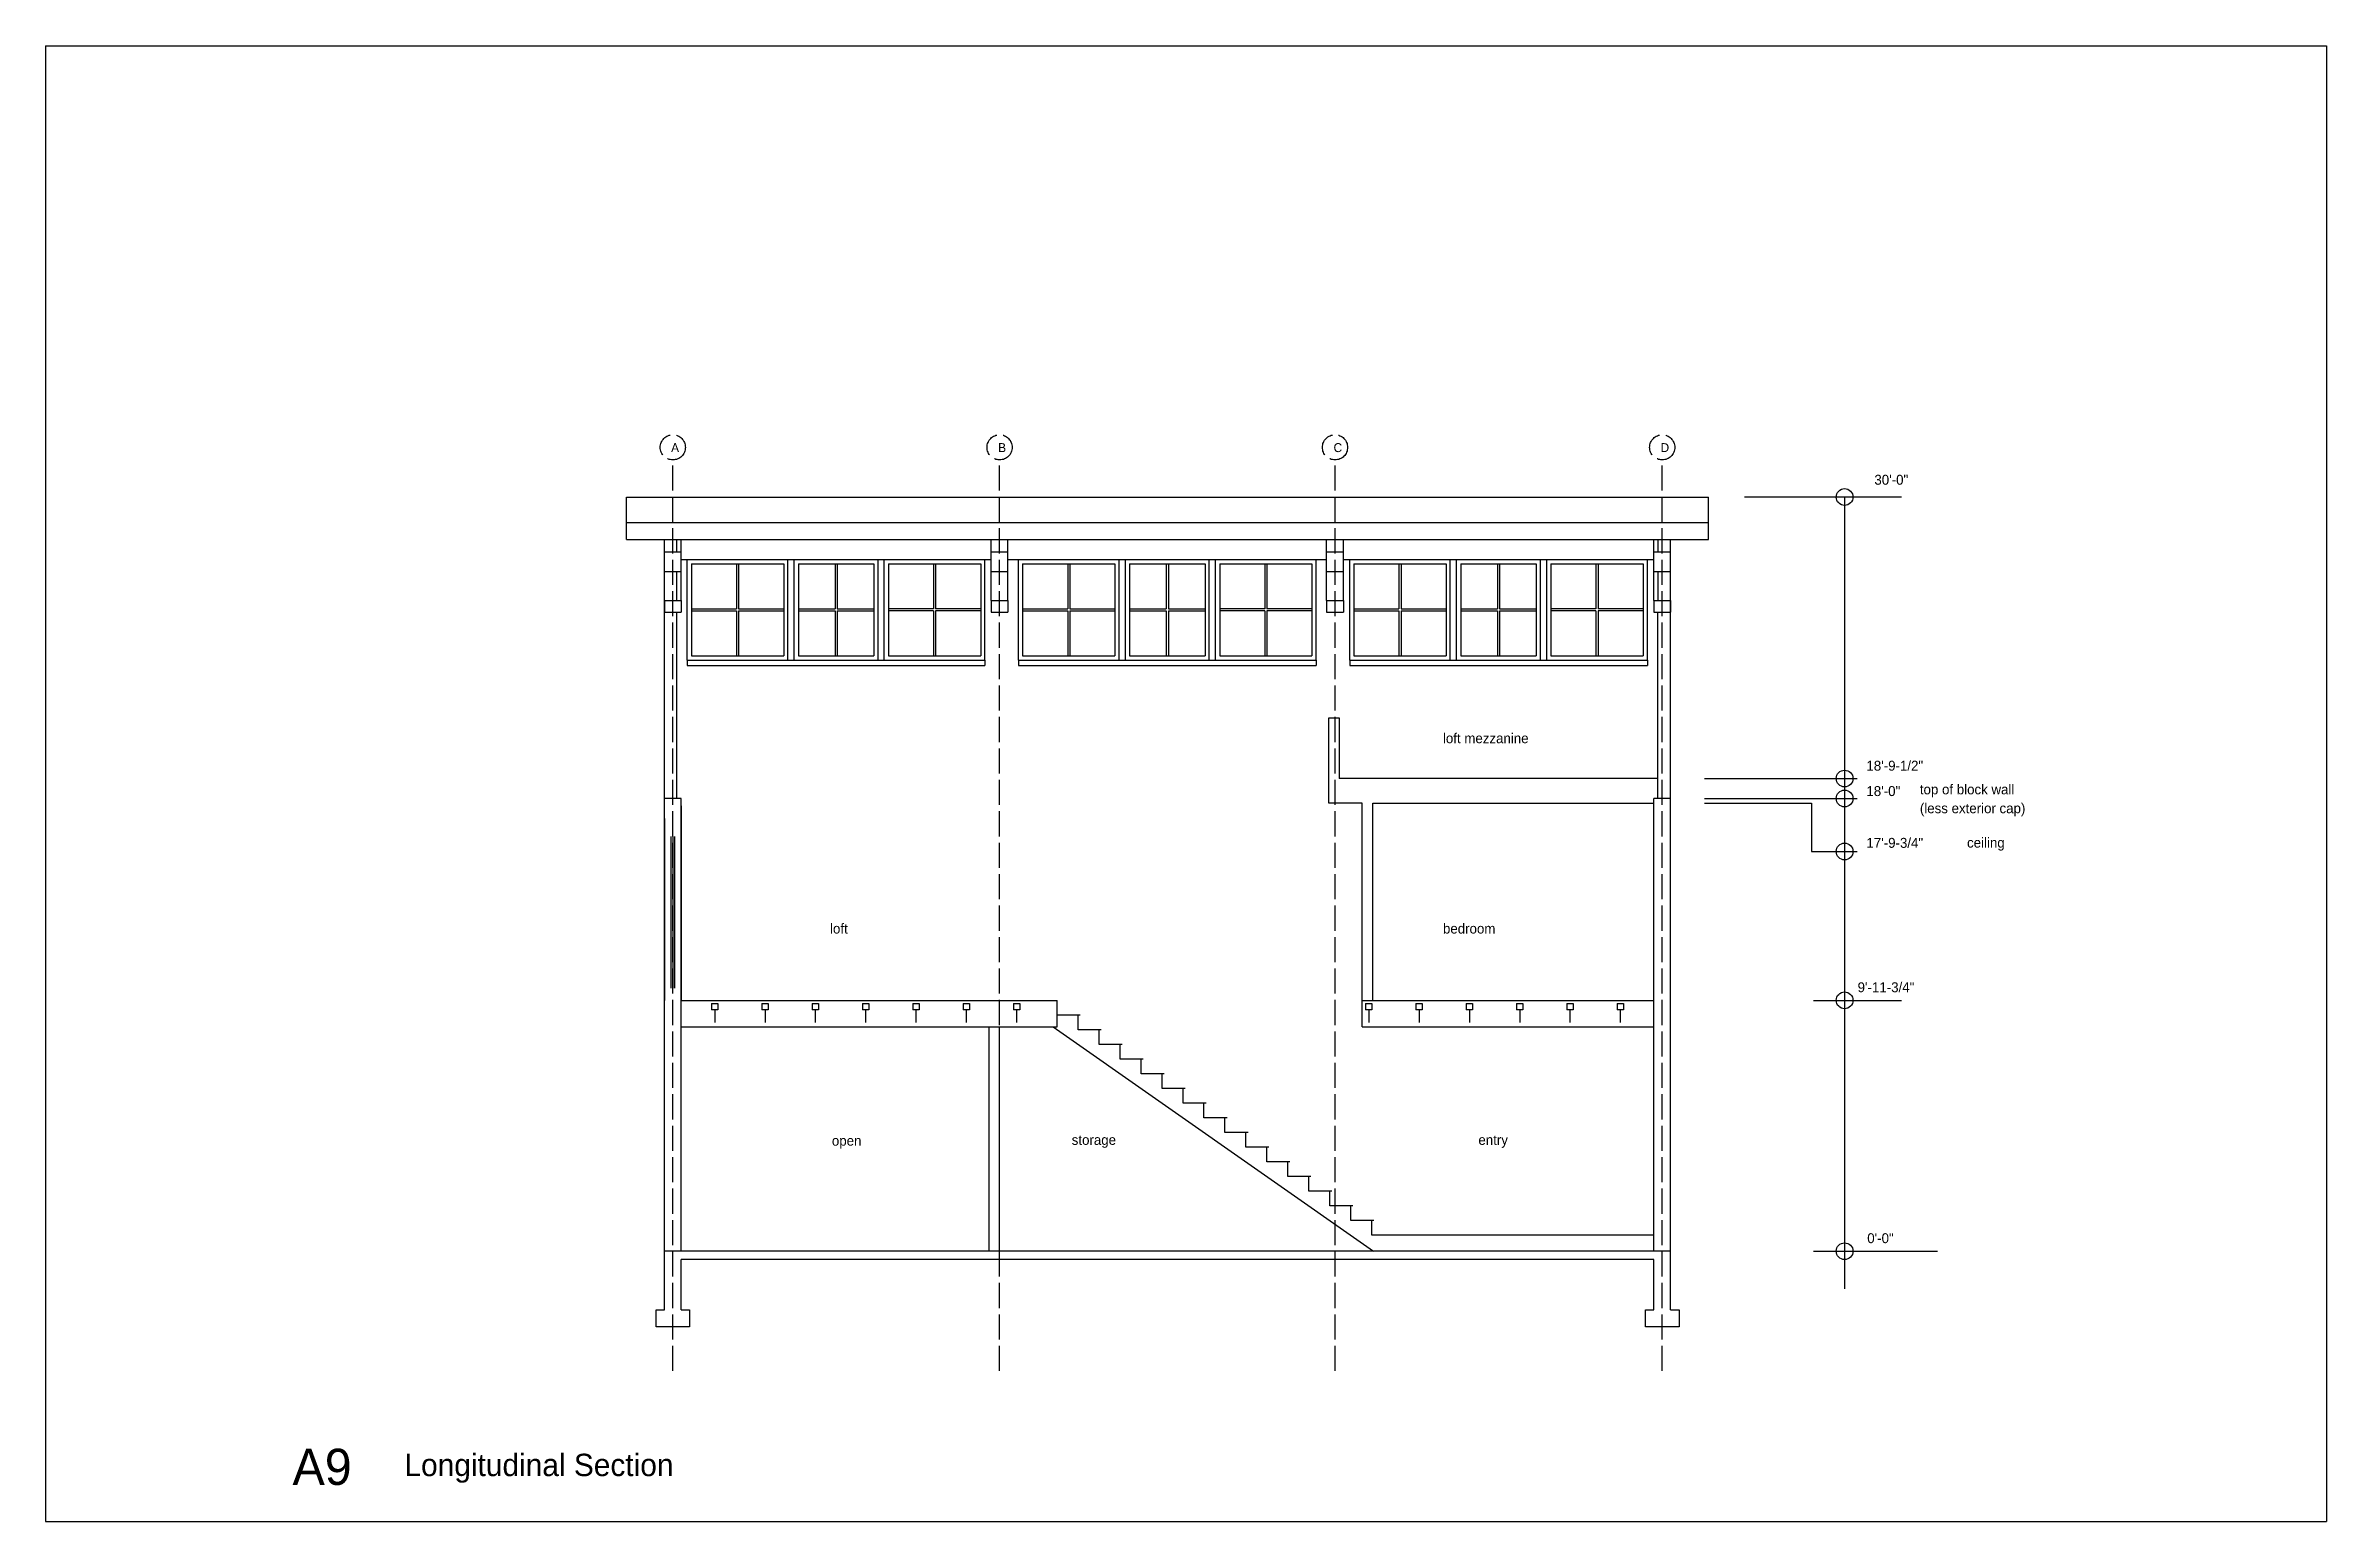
# Model space of a CAD drawing. Header units: inches. Extents: x 967 to 7501, y 257 to 3545.
# Drawn here: x 3365 to 4453, y 2730 to 3434 of the extents above; entities that cross this region are included whole.
import ezdxf

# ---------------------------------------------------------------- set-up
doc = ezdxf.new("R2010")
doc.units = ezdxf.units.IN
doc.header["$MEASUREMENT"] = 0
doc.linetypes.add('ACAD_ISO02W100', pattern=[15, 12, -3])
for name, color, linetype in [('const', 7, 'Continuous'), ('e2', 251, 'Continuous'), ('glass', 172, 'Continuous'), ('grid', 252, 'ACAD_ISO02W100'), ('millwork', 253, 'Continuous'), ('stairs', 140, 'Continuous'), ('walls', 7, 'Continuous')]:
    doc.layers.add(name, color=color, linetype=linetype)

msp = doc.modelspace()

# ---------------------------------------------------------------- texts
at = {"layer": 'const', "attachment_point": 1}
for s, insert, char_height, width in [('A', (3663.5, 3244.7), 4.26, 1625.197), ('B', (3819.5, 3244.7), 4.26, 1625.197), ('C', (3979.5, 3244.7), 4.26, 1625.197), ('D', (4135.5, 3244.7), 4.26, 1625.197), ('30\'-0"', (4237.5, 3229.6), 4.74, 1805.775), ('loft mezzanine', (4031.7, 3106.3), 4.736, 1805.775), ('18\'-9-1/2"', (4233.7, 3093.2), 4.74, 1805.775), ('\\P18\'-0"', (4233.7, 3089), 4.74, 1805.775), ('top of block wall', (4259.2, 3081.9), 4.736, 1805.775), ('(less exterior cap)', (4259.2, 3072.9), 4.736, 1805.775), ('\\P17\'-9-3/4"', (4233.7, 3064.3), 4.74, 1805.775), ('\\Pceiling', (4281.7, 3064.4), 4.74, 1805.775), ('loft', (3739.3, 3015.5), 4.74, 1805.775), ('bedroom', (4031.7, 3015.5), 4.74, 1805.775), ('9\'-11-3/4"', (4229.5, 2987.5), 4.74, 1805.775), ('open', (3740.2, 2914.3), 4.74, 1805.775), ('storage', (3854.6, 2914.7), 4.74, 1805.775), ('entry', (4048.6, 2914.7), 4.74, 1805.775), ('0\'-0"', (4234.1, 2867.8), 4.74, 1805.775), ('A9', (3482.9, 2765), 17.26, 6582.049), ('Longitudinal Section', (3536.3, 2762.6), 10.656, 4062.993)]:
    msp.add_mtext(s, dxfattribs=dict(at, insert=insert, char_height=char_height, width=width))

# ---------------------------------------------------------------- linework, layer by layer
for p, q in [((3365.1, 3434.3), (3365.1, 2730.3)), ((3365.1, 3434.3), (4453.1, 3434.3)), ((4453.1, 3434.3), (4453.1, 2730.3)), ((3365.1, 2730.3), (4453.1, 2730.3))]:
    msp.add_line(p, q)
at = {"layer": 'e2'}
for p, q in [((4250.5, 3219), (4175.5, 3219)), ((4223.3, 3219), (4223.3, 2841.3)), ((3668.3, 3192.9), (3668.3, 3198.8)), ((3816.2, 3192.9), (3816.2, 3198.8)), ((3824.2, 3192.9), (3824.2, 3198.8)), ((3976.2, 3192.9), (3976.2, 3198.8)), ((3984.2, 3192.9), (3984.2, 3198.8)), ((4132.3, 3192.9), (4132.3, 3198.8)), ((4140.3, 3192.9), (4140.3, 3198.8)), ((3668.3, 3189.2), (3816.2, 3189.2)), ((3671.2, 3141.2), (3671.2, 3189.2)), ((3719.2, 3141.2), (3719.2, 3189.2)), ((3722.2, 3141.2), (3722.2, 3189.2)), ((3762.2, 3141.2), (3762.2, 3189.2)), ((3765.2, 3141.2), (3765.2, 3189.2)), ((3813.2, 3141.2), (3813.2, 3189.2)), ((3824.2, 3189.2), (3976.2, 3189.2)), ((3829.2, 3141.2), (3829.2, 3189.2)), ((3877.2, 3141.2), (3877.2, 3189.2)), ((3880.2, 3141.2), (3880.2, 3189.2)), ((3920.2, 3141.2), (3920.2, 3189.2)), ((3923.2, 3141.2), (3923.2, 3189.2)), ((3971.2, 3141.2), (3971.2, 3189.2)), ((3984.2, 3189.2), (4132.2, 3189.2)), ((3987.2, 3141.2), (3987.2, 3189.2)), ((4035.2, 3141.2), (4035.2, 3189.2)), ((4038.2, 3141.2), (4038.2, 3189.2)), ((4078.2, 3141.2), (4078.2, 3189.2)), ((4081.2, 3141.2), (4081.2, 3189.2)), ((4129.2, 3141.2), (4129.2, 3189.2)), ((3660.3, 3169.7), (3660.3, 3183.4)), ((3668.3, 3169.7), (3668.3, 3183.4)), ((3673.2, 3187.2), (3717.2, 3187.2)), ((3673.2, 3187.2), (3673.2, 3143.2)), ((3694.7, 3187.2), (3694.7, 3165.7)), ((3695.7, 3187.2), (3695.7, 3165.7)), ((3717.2, 3187.2), (3717.2, 3143.2)), ((3724.2, 3187.2), (3724.2, 3143.2)), ((3724.2, 3187.2), (3760.2, 3187.2)), ((3741.7, 3187.2), (3741.7, 3165.7)), ((3742.7, 3187.2), (3742.7, 3165.7)), ((3760.2, 3187.2), (3760.2, 3143.2)), ((3767.2, 3187.2), (3767.2, 3143.2)), ((3767.2, 3187.2), (3811.2, 3187.2)), ((3788.7, 3187.2), (3788.7, 3165.7)), ((3789.7, 3187.2), (3789.7, 3165.7)), ((3811.2, 3187.2), (3811.2, 3143.2)), ((3816.2, 3169.7), (3816.2, 3183.4)), ((3824.2, 3169.7), (3824.2, 3183.4)), ((3831.2, 3187.2), (3875.2, 3187.2)), ((3831.2, 3187.2), (3831.2, 3143.2)), ((3852.7, 3187.2), (3852.7, 3165.7)), ((3853.7, 3187.2), (3853.7, 3165.7)), ((3875.2, 3187.2), (3875.2, 3143.2)), ((3882.2, 3187.2), (3882.2, 3143.2)), ((3882.2, 3187.2), (3918.2, 3187.2)), ((3899.7, 3187.2), (3899.7, 3165.7)), ((3900.7, 3187.2), (3900.7, 3165.7)), ((3918.2, 3187.2), (3918.2, 3143.2)), ((3925.2, 3187.2), (3925.2, 3143.2)), ((3925.2, 3187.2), (3969.2, 3187.2)), ((3946.7, 3187.2), (3946.7, 3165.7)), ((3947.7, 3187.2), (3947.7, 3165.7)), ((3969.2, 3187.2), (3969.2, 3143.2)), ((3976.2, 3169.7), (3976.2, 3183.4)), ((3984.2, 3169.7), (3984.2, 3183.4)), ((3989.2, 3187.2), (4033.2, 3187.2)), ((3989.2, 3187.2), (3989.2, 3143.2)), ((4010.7, 3187.2), (4010.7, 3165.7)), ((4011.7, 3187.2), (4011.7, 3165.7)), ((4033.2, 3187.2), (4033.2, 3143.2)), ((4040.2, 3187.2), (4040.2, 3143.2)), ((4040.2, 3187.2), (4076.2, 3187.2)), ((4057.7, 3187.2), (4057.7, 3165.7)), ((4058.7, 3187.2), (4058.7, 3165.7)), ((4076.2, 3187.2), (4076.2, 3143.2)), ((4083.2, 3187.2), (4083.2, 3143.2)), ((4083.2, 3187.2), (4127.2, 3187.2)), ((4104.7, 3187.2), (4104.7, 3165.7)), ((4105.7, 3187.2), (4105.7, 3165.7)), ((4127.2, 3187.2), (4127.2, 3143.2)), ((4132.3, 3169.7), (4132.3, 3183.4)), ((4140.3, 3169.7), (4140.3, 3183.4)), ((3673.2, 3165.7), (3694.7, 3165.7)), ((3673.2, 3164.7), (3694.7, 3164.7)), ((3694.7, 3164.7), (3694.7, 3143.2)), ((3695.7, 3165.7), (3717.2, 3165.7)), ((3695.7, 3164.7), (3695.7, 3143.2)), ((3695.7, 3164.7), (3717.2, 3164.7)), ((3724.2, 3165.7), (3741.7, 3165.7)), ((3724.2, 3164.7), (3741.7, 3164.7)), ((3741.7, 3164.7), (3741.7, 3143.2)), ((3742.7, 3165.7), (3760.2, 3165.7)), ((3742.7, 3164.7), (3742.7, 3143.2)), ((3742.7, 3164.7), (3760.2, 3164.7)), ((3788.7, 3165.7), (3767.2, 3165.7)), ((3788.7, 3164.7), (3767.2, 3164.7)), ((3788.7, 3164.7), (3788.7, 3143.2)), ((3811.2, 3165.7), (3789.7, 3165.7)), ((3789.7, 3164.7), (3789.7, 3143.2)), ((3811.2, 3164.7), (3789.7, 3164.7)), ((3831.2, 3165.7), (3852.7, 3165.7)), ((3831.2, 3164.7), (3852.7, 3164.7)), ((3852.7, 3164.7), (3852.7, 3143.2)), ((3853.7, 3165.7), (3875.2, 3165.7)), ((3853.7, 3164.7), (3853.7, 3143.2)), ((3853.7, 3164.7), (3875.2, 3164.7)), ((3882.2, 3165.7), (3899.7, 3165.7)), ((3882.2, 3164.7), (3899.7, 3164.7)), ((3899.7, 3164.7), (3899.7, 3143.2)), ((3900.7, 3165.7), (3918.2, 3165.7)), ((3900.7, 3164.7), (3900.7, 3143.2)), ((3900.7, 3164.7), (3918.2, 3164.7)), ((3946.7, 3165.7), (3925.2, 3165.7)), ((3946.7, 3164.7), (3925.2, 3164.7)), ((3946.7, 3164.7), (3946.7, 3143.2)), ((3969.2, 3165.7), (3947.7, 3165.7)), ((3947.7, 3164.7), (3947.7, 3143.2)), ((3969.2, 3164.7), (3947.7, 3164.7)), ((3989.2, 3165.7), (4010.7, 3165.7)), ((3989.2, 3164.7), (4010.7, 3164.7)), ((4010.7, 3164.7), (4010.7, 3143.2)), ((4011.7, 3165.7), (4033.2, 3165.7)), ((4011.7, 3164.7), (4011.7, 3143.2)), ((4011.7, 3164.7), (4033.2, 3164.7)), ((4040.2, 3165.7), (4057.7, 3165.7)), ((4040.2, 3164.7), (4057.7, 3164.7)), ((4057.7, 3164.7), (4057.7, 3143.2)), ((4058.7, 3165.7), (4076.2, 3165.7)), ((4058.7, 3164.7), (4058.7, 3143.2)), ((4058.7, 3164.7), (4076.2, 3164.7)), ((4104.7, 3165.7), (4083.2, 3165.7)), ((4104.7, 3164.7), (4083.2, 3164.7)), ((4104.7, 3164.7), (4104.7, 3143.2)), ((4127.2, 3165.7), (4105.7, 3165.7)), ((4105.7, 3164.7), (4105.7, 3143.2)), ((4127.2, 3164.7), (4105.7, 3164.7)), ((3673.2, 3143.2), (3717.2, 3143.2)), ((3724.2, 3143.2), (3760.2, 3143.2)), ((3767.2, 3143.2), (3811.2, 3143.2)), ((3831.2, 3143.2), (3875.2, 3143.2)), ((3882.2, 3143.2), (3918.2, 3143.2)), ((3925.2, 3143.2), (3969.2, 3143.2)), ((3989.2, 3143.2), (4033.2, 3143.2)), ((4040.2, 3143.2), (4076.2, 3143.2)), ((4083.2, 3143.2), (4127.2, 3143.2)), ((4156.4, 3084.7), (4229.3, 3084.7)), ((3668.3, 3071.7), (3668.3, 2978.9)), ((4156.4, 3075.2), (4229.3, 3075.2)), ((4156.4, 3072.9), (4207.5, 3072.9)), ((4207.5, 3072.9), (4207.5, 3049.9)), ((3660.3, 3065.6), (3660.3, 2978.9)), ((3663.4, 3057.1), (3663.4, 2984.7)), ((3665.1, 3057.1), (3665.1, 2984.7)), ((4207.5, 3049.9), (4229.3, 3049.9)), ((4208.5, 2978.9), (4250.5, 2978.9)), ((4208.5, 2859.2), (4250.5, 2859.2)), ((4235.7, 2859.2), (4267.6, 2859.2))]:
    msp.add_line(p, q, dxfattribs=at)
for centre in [(4223.3, 3219), (4223.3, 3084.7), (4223.3, 3075.2), (4223.3, 3049.9), (4223.3, 2978.9), (4223.3, 2859.2)]:
    msp.add_circle(centre, 4, dxfattribs=at)
at = {"layer": 'glass'}
msp.add_line((3664.3, 3057.1), (3664.3, 2984.7), dxfattribs=at)
at = {"layer": 'grid'}
for p, q in [((3664.3, 2802.1), (3664.3, 3236.7)), ((3820.2, 2802.1), (3820.2, 3236.7)), ((3980.2, 2802.1), (3980.2, 3236.7)), ((4136.3, 2802.1), (4136.3, 3236.7))]:
    msp.add_line(p, q, dxfattribs=at)
for centre in [(3664.3, 3242.7), (3820.2, 3242.7), (3980.2, 3242.7), (4136.3, 3242.7)]:
    msp.add_circle(centre, 6, dxfattribs=at)
at = {"layer": 'millwork'}
for p, q in [((3642.3, 3206.8), (3642.3, 3219)), ((3642.3, 3219), (4158.3, 3219)), ((4158.3, 3206.8), (4158.3, 3219)), ((3671.2, 3141.2), (3813.2, 3141.2)), ((3671.2, 3141.2), (3671.2, 3138.7)), ((3671.2, 3138.7), (3813.2, 3138.7)), ((3813.2, 3141.2), (3813.2, 3138.7)), ((3829.2, 3141.2), (3971.2, 3141.2)), ((3829.2, 3141.2), (3829.2, 3138.7)), ((3829.2, 3138.7), (3971.2, 3138.7)), ((3971.2, 3141.2), (3971.2, 3138.7)), ((3987.2, 3141.2), (4129.2, 3141.2)), ((3987.2, 3141.2), (3987.2, 3138.7)), ((3987.2, 3138.7), (4129.2, 3138.7)), ((4129.2, 3141.2), (4129.2, 3138.7))]:
    msp.add_line(p, q, dxfattribs=at)
at = {"layer": 'stairs'}
for p, q in [((3858.7, 2971.9), (3847.7, 2971.9)), ((3857.7, 2964.9), (3857.7, 2971.9)), ((3868.7, 2964.9), (3857.7, 2964.9)), ((3867.7, 2957.9), (3867.7, 2964.9)), ((3878.7, 2957.9), (3867.7, 2957.9)), ((3877.7, 2950.9), (3877.7, 2957.9)), ((3888.7, 2950.9), (3877.7, 2950.9)), ((3887.7, 2943.9), (3887.7, 2950.9)), ((3898.7, 2943.9), (3887.7, 2943.9)), ((3897.7, 2936.9), (3897.7, 2943.9)), ((3908.7, 2936.9), (3897.7, 2936.9)), ((3907.7, 2929.9), (3907.7, 2936.9)), ((3918.7, 2929.9), (3907.7, 2929.9)), ((3917.7, 2922.9), (3917.7, 2929.9)), ((3928.7, 2922.9), (3917.7, 2922.9)), ((3927.7, 2915.9), (3927.7, 2922.9)), ((3938.7, 2915.9), (3927.7, 2915.9)), ((3937.7, 2908.9), (3937.7, 2915.9)), ((3948.7, 2908.9), (3937.7, 2908.9)), ((3947.7, 2901.9), (3947.7, 2908.9)), ((3958.7, 2901.9), (3947.7, 2901.9)), ((3957.7, 2894.9), (3957.7, 2901.9)), ((3968.7, 2894.9), (3957.7, 2894.9)), ((3967.7, 2887.9), (3967.7, 2894.9)), ((3978.7, 2887.9), (3967.7, 2887.9)), ((3977.7, 2880.9), (3977.7, 2887.9)), ((3988.7, 2880.9), (3977.7, 2880.9)), ((3987.7, 2873.9), (3987.7, 2880.9)), ((3998.7, 2873.9), (3987.7, 2873.9)), ((3997.7, 2866.9), (3997.7, 2873.9)), ((4132.3, 2866.9), (3997.7, 2866.9))]:
    msp.add_line(p, q, dxfattribs=at)
at = {"layer": 'walls'}
for p, q in [((3642.3, 3198.8), (3642.3, 3206.8)), ((3642.3, 3206.8), (4158.3, 3206.8)), ((3642.3, 3198.8), (4158.3, 3198.8)), ((3660.3, 2859.2), (3660.3, 3198.8)), ((3666.3, 3192.9), (3666.3, 3198.8)), ((4134.3, 3192.9), (4134.3, 3198.8)), ((4140.3, 3075.2), (4140.3, 3198.8)), ((4158.3, 3198.8), (4158.3, 3206.8)), ((3660.3, 3192.9), (3668.3, 3192.9)), ((3660.3, 3183.4), (3660.3, 3192.9)), ((3668.3, 3183.4), (3668.3, 3192.9)), ((3816.2, 3183.4), (3816.2, 3192.9)), ((3816.2, 3192.9), (3824.2, 3192.9)), ((3824.2, 3183.4), (3824.2, 3192.9)), ((3976.2, 3183.4), (3976.2, 3192.9)), ((3976.2, 3192.9), (3984.2, 3192.9)), ((3984.2, 3183.4), (3984.2, 3192.9)), ((4132.3, 3183.4), (4132.3, 3192.9)), ((4132.3, 3192.9), (4140.3, 3192.9)), ((4140.3, 3183.4), (4140.3, 3192.9)), ((3660.3, 3183.4), (3668.3, 3183.4)), ((3666.3, 3169.7), (3666.3, 3183.4)), ((3816.2, 3183.4), (3824.2, 3183.4)), ((3976.2, 3183.4), (3984.2, 3183.4)), ((4132.3, 3183.4), (4140.3, 3183.4)), ((4134.3, 3169.7), (4134.3, 3183.4)), ((3660.3, 3169.7), (3668.3, 3169.7)), ((3660.3, 3169.7), (3660.3, 3164.1)), ((3668.3, 3169.7), (3668.3, 3164.1)), ((3816.2, 3169.7), (3816.2, 3164.1)), ((3816.2, 3169.7), (3824.2, 3169.7)), ((3824.2, 3169.7), (3824.2, 3164.1)), ((3976.2, 3169.7), (3976.2, 3164.1)), ((3976.2, 3169.7), (3984.2, 3169.7)), ((3984.2, 3169.7), (3984.2, 3164.1)), ((4132.3, 3169.7), (4132.3, 3164.1)), ((4132.3, 3169.7), (4140.3, 3169.7)), ((4140.3, 3169.7), (4140.3, 3164.1)), ((3660.3, 3164.1), (3668.3, 3164.1)), ((3666.3, 3075.2), (3666.3, 3164.1)), ((3816.2, 3164.1), (3824.2, 3164.1)), ((3976.2, 3164.1), (3984.2, 3164.1)), ((4132.3, 3164.1), (4140.3, 3164.1)), ((4134.2, 3075.2), (4134.2, 3164.1)), ((3977.2, 3072.9), (3977.2, 3113.7)), ((3977.2, 3113.7), (3982.2, 3113.7)), ((3982.2, 3113.7), (3982.2, 3084.7)), ((4134.2, 3084.7), (3982.2, 3084.7)), ((3668.3, 3075.2), (3660.3, 3075.2)), ((3668.3, 2859.2), (3668.3, 3075.2)), ((3993.2, 3072.9), (3977.2, 3072.9)), ((3993.2, 2978.9), (3993.2, 3072.9)), ((3998.2, 2978.9), (3998.2, 3072.9)), ((3998.2, 3072.9), (4132.3, 3072.9)), ((4132.3, 2859.2), (4132.3, 3075.2)), ((4140.3, 3075.2), (4132.3, 3075.2)), ((4140.3, 2831.2), (4140.3, 3075.2)), ((3668.3, 2978.9), (3847.7, 2978.9)), ((3682.8, 2977.4), (3685.8, 2977.4)), ((3682.8, 2977.4), (3682.8, 2974.4)), ((3685.8, 2974.4), (3682.8, 2974.4)), ((3684.3, 2974.4), (3684.3, 2968.4)), ((3685.8, 2977.4), (3685.8, 2974.4)), ((3706.8, 2977.4), (3706.8, 2974.4)), ((3706.8, 2977.4), (3709.8, 2977.4)), ((3709.8, 2974.4), (3706.8, 2974.4)), ((3708.3, 2974.4), (3708.3, 2968.4)), ((3709.8, 2977.4), (3709.8, 2974.4)), ((3730.8, 2977.4), (3730.8, 2974.4)), ((3730.8, 2977.4), (3733.8, 2977.4)), ((3733.8, 2974.4), (3730.8, 2974.4)), ((3732.3, 2974.4), (3732.3, 2968.4)), ((3733.8, 2977.4), (3733.8, 2974.4)), ((3754.8, 2977.4), (3754.8, 2974.4)), ((3754.8, 2977.4), (3757.8, 2977.4)), ((3757.8, 2974.4), (3754.8, 2974.4)), ((3756.3, 2974.4), (3756.3, 2968.4)), ((3757.8, 2977.4), (3757.8, 2974.4)), ((3778.8, 2977.4), (3778.8, 2974.4)), ((3778.8, 2977.4), (3781.8, 2977.4)), ((3781.8, 2974.4), (3778.8, 2974.4)), ((3780.3, 2974.4), (3780.3, 2968.4)), ((3781.8, 2977.4), (3781.8, 2974.4)), ((3802.8, 2977.4), (3802.8, 2974.4)), ((3802.8, 2977.4), (3805.8, 2977.4)), ((3805.8, 2974.4), (3802.8, 2974.4)), ((3804.3, 2974.4), (3804.3, 2968.4)), ((3805.8, 2977.4), (3805.8, 2974.4)), ((3826.8, 2977.4), (3826.8, 2974.4)), ((3826.8, 2977.4), (3829.8, 2977.4)), ((3829.8, 2974.4), (3826.8, 2974.4)), ((3828.3, 2974.4), (3828.3, 2968.4)), ((3829.8, 2977.4), (3829.8, 2974.4)), ((3847.7, 2966.2), (3847.7, 2978.9)), ((3993.2, 2966.2), (3993.2, 2978.9)), ((3993.2, 2978.9), (4132.3, 2978.9)), ((3994.8, 2977.4), (3994.8, 2974.4)), ((3994.8, 2977.4), (3997.8, 2977.4)), ((3997.8, 2974.4), (3994.8, 2974.4)), ((3996.3, 2974.4), (3996.3, 2968.4)), ((3997.8, 2977.4), (3997.8, 2974.4)), ((4018.8, 2977.4), (4018.8, 2974.4)), ((4018.8, 2977.4), (4021.8, 2977.4)), ((4021.8, 2974.4), (4018.8, 2974.4)), ((4020.3, 2974.4), (4020.3, 2968.4)), ((4021.8, 2977.4), (4021.8, 2974.4)), ((4042.8, 2977.4), (4042.8, 2974.4)), ((4042.8, 2977.4), (4045.8, 2977.4)), ((4045.8, 2974.4), (4042.8, 2974.4)), ((4044.3, 2974.4), (4044.3, 2968.4)), ((4045.8, 2977.4), (4045.8, 2974.4)), ((4066.8, 2977.4), (4066.8, 2974.4)), ((4066.8, 2977.4), (4069.8, 2977.4)), ((4069.8, 2974.4), (4066.8, 2974.4)), ((4068.3, 2974.4), (4068.3, 2968.4)), ((4069.8, 2977.4), (4069.8, 2974.4)), ((4090.8, 2977.4), (4090.8, 2974.4)), ((4090.8, 2977.4), (4093.8, 2977.4)), ((4093.8, 2974.4), (4090.8, 2974.4)), ((4092.3, 2974.4), (4092.3, 2968.4)), ((4093.8, 2977.4), (4093.8, 2974.4)), ((4114.8, 2977.4), (4114.8, 2974.4)), ((4114.8, 2977.4), (4117.8, 2977.4)), ((4117.8, 2974.4), (4114.8, 2974.4)), ((4116.3, 2974.4), (4116.3, 2968.4)), ((4117.8, 2977.4), (4117.8, 2974.4)), ((3668.3, 2966.2), (3847.7, 2966.2)), ((3815.2, 2859.2), (3815.2, 2966.2)), ((3820.2, 2859.2), (3820.2, 2966.2)), ((3845.7, 2966.2), (3998.6, 2859.2)), ((3993.2, 2966.2), (4132.3, 2966.2)), ((4140.3, 2859.2), (3660.3, 2859.2)), ((3660.3, 2831.2), (3660.3, 2859.2)), ((4132.3, 2855.2), (3668.3, 2855.2)), ((3668.3, 2831.2), (3668.3, 2855.2)), ((4132.3, 2831.2), (4132.3, 2855.2)), ((3656.3, 2831.2), (3660.3, 2831.2)), ((3656.3, 2823.2), (3656.3, 2831.2)), ((3668.3, 2831.2), (3672.3, 2831.2)), ((3672.3, 2831.2), (3672.3, 2823.2)), ((4128.3, 2823.2), (4128.3, 2831.2)), ((4128.3, 2831.2), (4132.3, 2831.2)), ((4140.3, 2831.2), (4144.3, 2831.2)), ((4144.3, 2831.2), (4144.3, 2823.2)), ((3672.3, 2823.2), (3656.3, 2823.2)), ((4144.3, 2823.2), (4128.3, 2823.2))]:
    msp.add_line(p, q, dxfattribs=at)

msp.set_redraw_order([(e.dxf.handle, doc.entitydb.next_handle()) for e in msp.query("TEXT MTEXT ATTDEF DIMENSION ARC_DIMENSION")])  # texts and dimensions are drawn at this point

doc.saveas('drawing.dxf')
